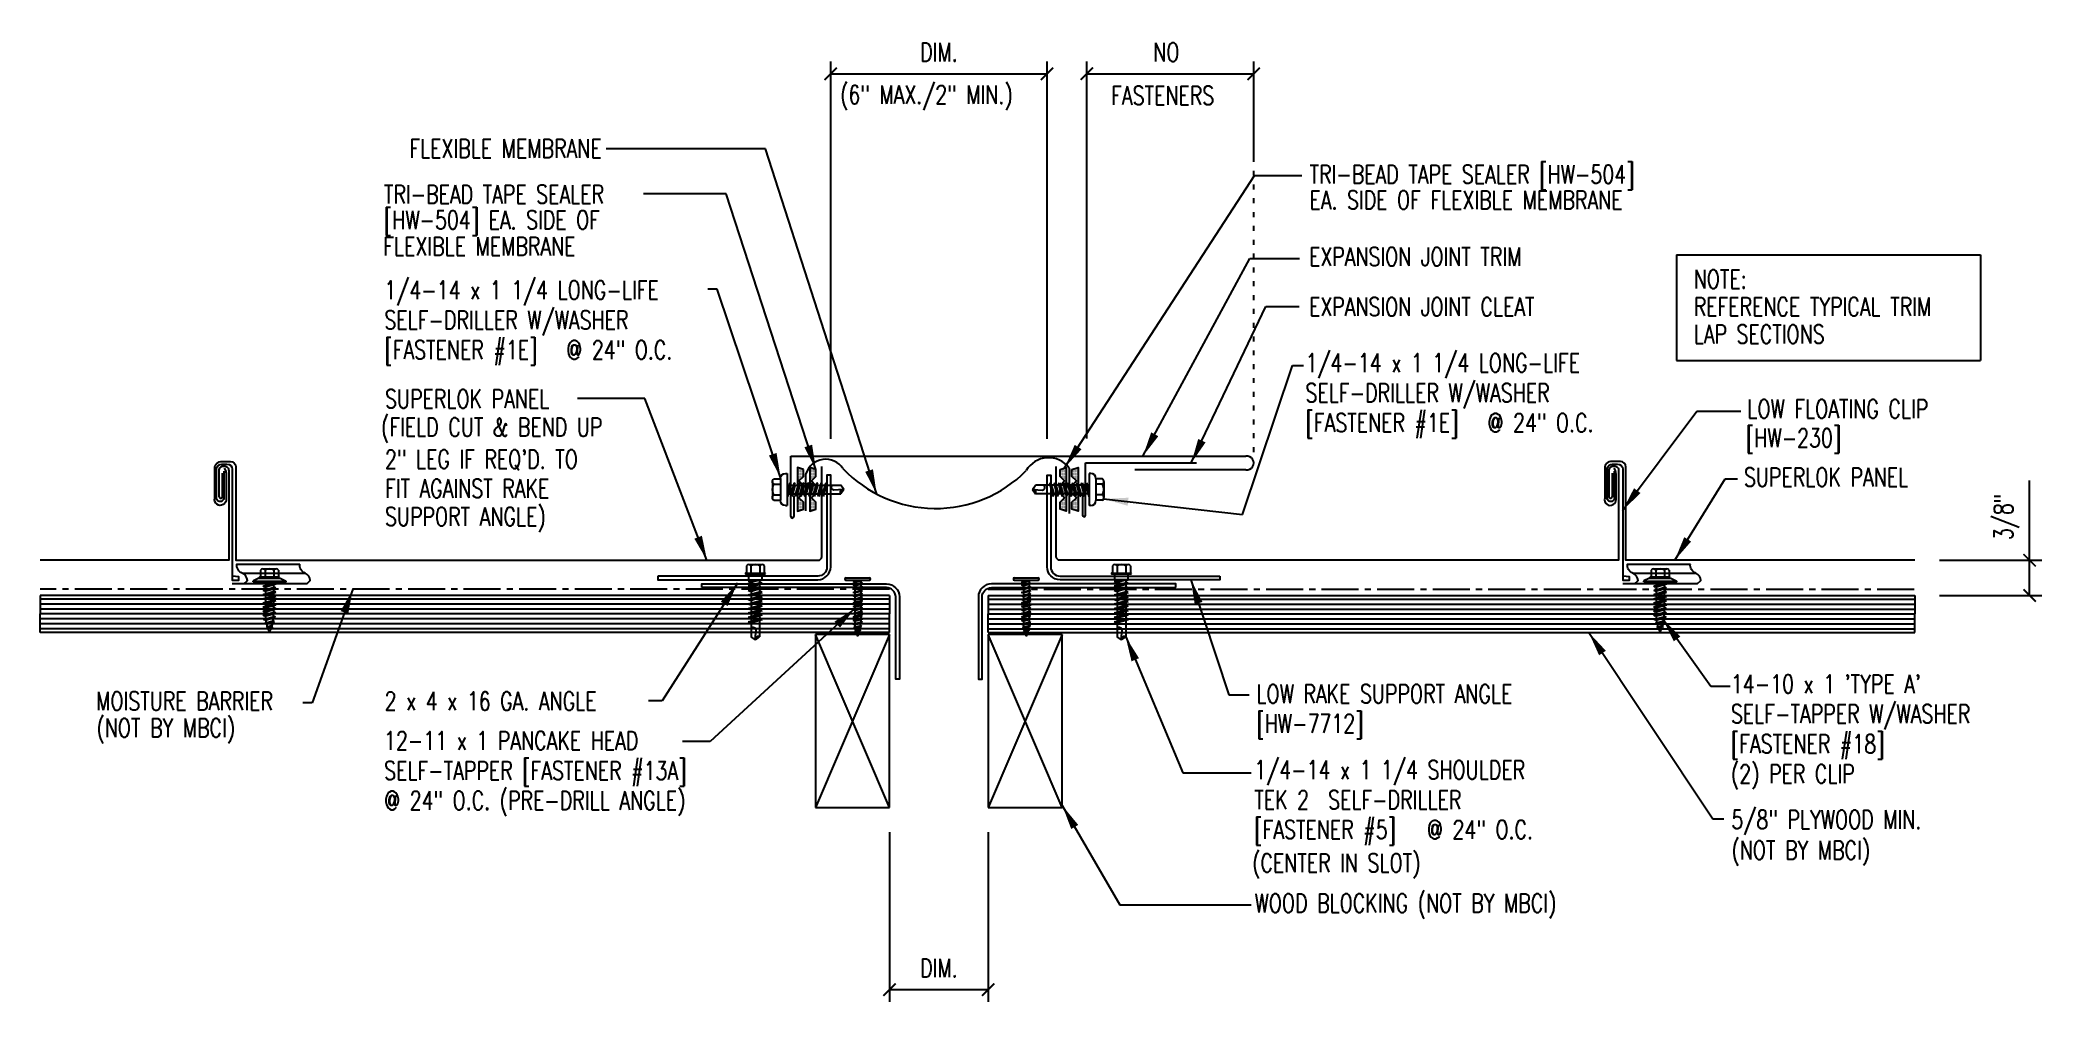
# Model space of a CAD drawing. Header units: inches. Extents: x 2.9 to 43.4, y 16.9 to 36.4.
import ezdxf
from ezdxf.enums import TextEntityAlignment as Align

# ---------------------------------------------------------------- set-up
doc = ezdxf.new("R2010")
doc.units = ezdxf.units.IN
doc.header["$MEASUREMENT"] = 0
doc.linetypes.add('ACAD_ISO07W100', pattern=[3, 0, -3])
doc.linetypes.add('CENTER2', pattern=[1.125, 0.75, -0.125, 0.125, -0.125])
for name, color, linetype in [('BARRIER', 253, 'CENTER2'), ('clip', 5, 'Continuous'), ('DIM', 2, 'Continuous'), ('FASTENER', 9, 'Continuous'), ('MEMBRANE', 7, 'Continuous'), ('PANEL', 11, 'Continuous'), ('STLA', 10, 'Continuous'), ('TAPE', 8, 'Continuous'), ('TEXT', 2, 'Continuous'), ('TRIM', 6, 'Continuous'), ('WOOD', 3, 'Continuous')]:
    doc.layers.add(name, color=color, linetype=linetype)
doc.styles.add('TEXT1', font='ROMANS.shx', dxfattribs={"width": 0.75, "height": 0.375})
doc.dimstyles.new('DETAIL$0', dxfattribs={"dimscale": 4, "dimtxt": 0.375, "dimasz": 0.0625, "dimexe": 0.0625, "dimexo": 0.125, "dimgap": 0.0625, "dimtad": 1, "dimdec": 4, "dimzin": 3, "dimdsep": 46, "dimlunit": 4, "dimtxsty": 'TEXT1', "dimblk": 'ARCHTICK', "dimcen": 0.0625, "dimclrd": 7, "dimclre": 7, "dimclrt": 2, "dimadec": 0, "dimazin": 0, "dimtfac": 0.59375, "dimtdec": 4, "dimtmove": 0, "dimatfit": 3, "dimfxl": 0, "dimfrac": 2, "dimtolj": 1, "dimtzin": 3, "dimarcsym": 0})
doc.dimstyles.new('DETAIL$7', dxfattribs={"dimscale": 4, "dimtxt": 0.375, "dimasz": 0.125, "dimexe": 0.0625, "dimexo": 0.125, "dimgap": 0.0625, "dimtad": 1, "dimdec": 4, "dimzin": 3, "dimdsep": 46, "dimlunit": 4, "dimtxsty": 'TEXT1', "dimblk": 'ARCHTICK', "dimcen": 0.0625, "dimclrd": 7, "dimclre": 7, "dimclrt": 2, "dimadec": 0, "dimazin": 0, "dimtfac": 0.59375, "dimtdec": 4, "dimtmove": 2, "dimatfit": 3, "dimfxl": 0, "dimfrac": 2, "dimtolj": 1, "dimtzin": 3, "dimarcsym": 0})

msp = doc.modelspace()

# ---------------------------------------------------------------- texts
at = {"color": 2, "insert": (42.72252, 26.74803), "char_height": 0.375, "attachment_point": 5, "rotation": 90, "style": 'TEXT1'}
msp.add_mtext('\\A1;3/8"', dxfattribs=at)
at = {"layer": 'DIM', "color": 2, "insert": (25.7057, 36.16169), "char_height": 0.375, "attachment_point": 5, "style": 'TEXT1'}
msp.add_mtext('\\A1;NO', dxfattribs=at)
at = {"layer": 'TEXT', "style": 'TEXT1', "width": 0.75}
for s, p in [('(6" MAX./2" MIN.)', (19.09764, 35.11405)), ('FASTENERS', (24.58801, 35.09688)), ('TRI-BEAD TAPE SEALER [HW-504]', (28.60382, 33.50056)), ('TRI-BEAD TAPE SEALER', (9.8591, 33.09596)), ('EA. SIDE OF FLEXIBLE MEMBRANE', (28.60382, 32.9807)), ('[HW-504] EA. SIDE OF', (9.8591, 32.5761)), ('FLEXIBLE MEMBRANE', (9.84705, 32.04161)), ('EXPANSION JOINT TRIM', (28.59355, 31.83165)), ('EXPANSION JOINT CLEAT', (28.59355, 30.81785)), ('SUPERLOK PANEL', (9.88399, 28.95116)), ('(FIELD CUT & BEND UP', (9.80137, 28.38001)), ('LOW FLOATING CLIP', (37.46963, 28.748)), ('[HW-230]', (37.44243, 28.16052)), ('2" LEG IF REQ\'D. TO ', (9.8823, 27.72858)), ('SUPERLOK PANEL', (37.40124, 27.3664)), ('FIT AGAINST RAKE', (9.8823, 27.13737)), ('SUPPORT ANGLE)', (9.8823, 26.56654)), ("14-10 x 1 'TYPE A'", (37.13831, 23.17664)), ('MOISTURE BARRIER', (4.03258, 22.83083)), ('2 x 4 x 16 GA. ANGLE', (9.87593, 22.82983)), ('LOW RAKE SUPPORT ANGLE', (27.52845, 22.97608)), ('(NOT BY MBCI)', (4.03879, 22.28581)), ('[HW-7712]', (27.52845, 22.37608)), ('SELF-TAPPER W/WASHER', (37.13831, 22.5695)), ('[FASTENER #18]', (37.13831, 21.96235)), ('(2) PER CLIP', (37.13831, 21.35521)), ('5/8" PLYWOOD MIN.', (37.14857, 20.4303)), ('(CENTER IN SLOT)', (27.44158, 19.55083)), ('(NOT BY MBCI)', (37.14857, 19.80909)), ('WOOD BLOCKING (NOT BY MBCI)', (27.49159, 18.73653))]:
    msp.add_text(s, height=0.375, dxfattribs=at).set_placement(p)
msp.add_text('FLEXIBLE MEMBRANE', height=0.375, dxfattribs=at).set_placement((14.26933, 34.02333), align=Align.RIGHT)

# ---------------------------------------------------------------- blocks, each defined once
blk = doc.blocks.new('_ArchTick')
at = {"color": 0, "linetype": 'ByBlock', "const_width": 0.15}
blk.add_lwpolyline([(-0.5, -0.5), (0.5, 0.5)], dxfattribs=at)
blk = doc.blocks.new('*D9')
at = {"layer": 'DEFPOINTS', "color": 0}
for p in [(20.099, 20.862), (22.099, 20.862), (22.099, 17.172)]:
    blk.add_point(p, dxfattribs=at)
at = {"layer": 'DIM', "color": 7, "lineweight": -2}
for p, q in [((20.099, 20.362), (20.099, 16.922)), ((22.099, 20.362), (22.099, 16.922)), ((20.099, 17.172), (22.099, 17.172))]:
    blk.add_line(p, q, dxfattribs=at)
at = {"layer": 'DIM', "color": 7, "lineweight": -2, "xscale": 0.25, "yscale": 0.25, "zscale": 0.25, "rotation": 180}
blk.add_blockref('_ArchTick', (20.099, 17.172), dxfattribs=at)
at = {"layer": 'DIM', "color": 7, "lineweight": -2, "xscale": 0.25, "yscale": 0.25, "zscale": 0.25}
blk.add_blockref('_ArchTick', (22.099, 17.172), dxfattribs=at)
at = {"layer": 'DIM', "color": 2, "insert": (21.099, 17.609), "char_height": 0.375, "attachment_point": 5, "style": 'TEXT1'}
blk.add_mtext('\\A1;DIM.', dxfattribs=at)
blk = doc.blocks.new('*X2')
at = {"color": 0}
for p, q in [((-0.434, 0.135), (-0.434, 0.135)), ((-0.434, 0.123), (-0.434, 0.123)), ((-0.422, 0.141), (-0.422, 0.141)), ((-0.422, 0.129), (-0.422, 0.129)), ((-0.422, 0.117), (-0.422, 0.117)), ((-0.422, 0.105), (-0.422, 0.105)), ((-0.422, 0.094), (-0.422, 0.094)), ((-0.422, 0.082), (-0.422, 0.082)), ((-0.41, 0.135), (-0.41, 0.135)), ((-0.41, 0.123), (-0.41, 0.123)), ((-0.41, 0.111), (-0.41, 0.111)), ((-0.41, 0.1), (-0.41, 0.1)), ((-0.41, 0.088), (-0.41, 0.088)), ((-0.41, 0.076), (-0.41, 0.076)), ((-0.41, 0.064), (-0.41, 0.064)), ((-0.41, 0.053), (-0.41, 0.053)), ((-0.41, 0.041), (-0.41, 0.041)), ((-0.398, 0.141), (-0.398, 0.141)), ((-0.398, 0.129), (-0.398, 0.129)), ((-0.398, 0.117), (-0.398, 0.117)), ((-0.398, 0.105), (-0.398, 0.105)), ((-0.398, 0.094), (-0.398, 0.094)), ((-0.398, 0.082), (-0.398, 0.082)), ((-0.398, 0.07), (-0.398, 0.07)), ((-0.398, 0.059), (-0.398, 0.059)), ((-0.398, 0.047), (-0.398, 0.047)), ((-0.398, 0.035), (-0.398, 0.035)), ((-0.398, 0.023), (-0.398, 0.023)), ((-0.387, 0.135), (-0.387, 0.135)), ((-0.387, 0.123), (-0.387, 0.123)), ((-0.387, 0.111), (-0.387, 0.111)), ((-0.387, 0.1), (-0.387, 0.1)), ((-0.387, 0.088), (-0.387, 0.088)), ((-0.387, 0.076), (-0.387, 0.076)), ((-0.387, 0.064), (-0.387, 0.064)), ((-0.387, 0.053), (-0.387, 0.053)), ((-0.387, 0.041), (-0.387, 0.041)), ((-0.387, 0.029), (-0.387, 0.029)), ((-0.375, 0.141), (-0.375, 0.141)), ((-0.375, 0.129), (-0.375, 0.129)), ((-0.375, 0.117), (-0.375, 0.117)), ((-0.375, 0.105), (-0.375, 0.105)), ((-0.375, 0.094), (-0.375, 0.094)), ((-0.375, 0.082), (-0.375, 0.082)), ((-0.375, 0.07), (-0.375, 0.07)), ((-0.375, 0.059), (-0.375, 0.059)), ((-0.375, 0.047), (-0.375, 0.047)), ((-0.375, 0.035), (-0.375, 0.035)), ((-0.375, 0.023), (-0.375, 0.023)), ((-0.363, 0.135), (-0.363, 0.135)), ((-0.363, 0.123), (-0.363, 0.123)), ((-0.363, 0.111), (-0.363, 0.111)), ((-0.363, 0.1), (-0.363, 0.1)), ((-0.363, 0.088), (-0.363, 0.088)), ((-0.363, 0.076), (-0.363, 0.076)), ((-0.363, 0.064), (-0.363, 0.064)), ((-0.363, 0.053), (-0.363, 0.053)), ((-0.363, 0.041), (-0.363, 0.041)), ((-0.363, 0.029), (-0.363, 0.029)), ((-0.352, 0.141), (-0.352, 0.141)), ((-0.352, 0.129), (-0.352, 0.129)), ((-0.352, 0.117), (-0.352, 0.117)), ((-0.352, 0.105), (-0.352, 0.105)), ((-0.352, 0.094), (-0.352, 0.094)), ((-0.352, 0.082), (-0.352, 0.082)), ((-0.352, 0.07), (-0.352, 0.07)), ((-0.352, 0.059), (-0.352, 0.059)), ((-0.352, 0.047), (-0.352, 0.047)), ((-0.352, 0.035), (-0.352, 0.035)), ((-0.352, 0.023), (-0.352, 0.023)), ((-0.34, 0.135), (-0.34, 0.135)), ((-0.34, 0.123), (-0.34, 0.123)), ((-0.34, 0.111), (-0.34, 0.111)), ((-0.34, 0.1), (-0.34, 0.1)), ((-0.34, 0.088), (-0.34, 0.088)), ((-0.34, 0.076), (-0.34, 0.076)), ((-0.34, 0.064), (-0.34, 0.064)), ((-0.34, 0.053), (-0.34, 0.053)), ((-0.34, 0.041), (-0.34, 0.041)), ((-0.34, 0.029), (-0.34, 0.029)), ((-0.328, 0.141), (-0.328, 0.141)), ((-0.328, 0.129), (-0.328, 0.129)), ((-0.328, 0.117), (-0.328, 0.117)), ((-0.328, 0.105), (-0.328, 0.105)), ((-0.328, 0.094), (-0.328, 0.094)), ((-0.328, 0.082), (-0.328, 0.082)), ((-0.328, 0.07), (-0.328, 0.07)), ((-0.328, 0.059), (-0.328, 0.059)), ((-0.328, 0.047), (-0.328, 0.047)), ((-0.328, 0.035), (-0.328, 0.035)), ((-0.328, 0.023), (-0.328, 0.023)), ((-0.316, 0.135), (-0.316, 0.135)), ((-0.316, 0.123), (-0.316, 0.123)), ((-0.316, 0.111), (-0.316, 0.111)), ((-0.316, 0.1), (-0.316, 0.1)), ((-0.316, 0.088), (-0.316, 0.088)), ((-0.316, 0.076), (-0.316, 0.076)), ((-0.316, 0.064), (-0.316, 0.064)), ((-0.316, 0.053), (-0.316, 0.053)), ((-0.316, 0.041), (-0.316, 0.041)), ((-0.316, 0.029), (-0.316, 0.029)), ((-0.305, 0.141), (-0.305, 0.141)), ((-0.305, 0.129), (-0.305, 0.129)), ((-0.305, 0.117), (-0.305, 0.117)), ((-0.305, 0.105), (-0.305, 0.105)), ((-0.305, 0.094), (-0.305, 0.094)), ((-0.305, 0.082), (-0.305, 0.082)), ((-0.305, 0.07), (-0.305, 0.07)), ((-0.305, 0.059), (-0.305, 0.059)), ((-0.305, 0.047), (-0.305, 0.047)), ((-0.305, 0.035), (-0.305, 0.035)), ((-0.305, 0.023), (-0.305, 0.023)), ((-0.293, 0.135), (-0.293, 0.135)), ((-0.293, 0.123), (-0.293, 0.123)), ((-0.293, 0.111), (-0.293, 0.111)), ((-0.293, 0.1), (-0.293, 0.1)), ((-0.293, 0.088), (-0.293, 0.088)), ((-0.293, 0.076), (-0.293, 0.076)), ((-0.293, 0.064), (-0.293, 0.064)), ((-0.293, 0.053), (-0.293, 0.053)), ((-0.293, 0.041), (-0.293, 0.041)), ((-0.293, 0.029), (-0.293, 0.029)), ((-0.281, 0.141), (-0.281, 0.141)), ((-0.281, 0.129), (-0.281, 0.129)), ((-0.281, 0.117), (-0.281, 0.117)), ((-0.281, 0.105), (-0.281, 0.105)), ((-0.281, 0.094), (-0.281, 0.094)), ((-0.281, 0.082), (-0.281, 0.082)), ((-0.281, 0.07), (-0.281, 0.07)), ((-0.281, 0.059), (-0.281, 0.059)), ((-0.281, 0.047), (-0.281, 0.047)), ((-0.281, 0.035), (-0.281, 0.035)), ((-0.281, 0.023), (-0.281, 0.023)), ((-0.27, 0.135), (-0.27, 0.135)), ((-0.27, 0.123), (-0.27, 0.123)), ((-0.27, 0.111), (-0.27, 0.111)), ((-0.27, 0.1), (-0.27, 0.1)), ((-0.27, 0.088), (-0.27, 0.088)), ((-0.27, 0.076), (-0.27, 0.076)), ((-0.27, 0.064), (-0.27, 0.064)), ((-0.27, 0.053), (-0.27, 0.053)), ((-0.27, 0.041), (-0.27, 0.041)), ((-0.27, 0.029), (-0.27, 0.029)), ((-0.258, 0.141), (-0.258, 0.141)), ((-0.258, 0.129), (-0.258, 0.129)), ((-0.258, 0.117), (-0.258, 0.117)), ((-0.258, 0.105), (-0.258, 0.105)), ((-0.258, 0.094), (-0.258, 0.094)), ((-0.258, 0.082), (-0.258, 0.082)), ((-0.258, 0.07), (-0.258, 0.07)), ((-0.258, 0.059), (-0.258, 0.059)), ((-0.258, 0.047), (-0.258, 0.047)), ((-0.258, 0.035), (-0.258, 0.035)), ((-0.258, 0.023), (-0.258, 0.023)), ((-0.246, 0.135), (-0.246, 0.135)), ((-0.246, 0.123), (-0.246, 0.123)), ((-0.246, 0.111), (-0.246, 0.111)), ((-0.246, 0.1), (-0.246, 0.1)), ((-0.246, 0.088), (-0.246, 0.088)), ((-0.246, 0.076), (-0.246, 0.076)), ((-0.246, 0.064), (-0.246, 0.064)), ((-0.246, 0.053), (-0.246, 0.053)), ((-0.246, 0.041), (-0.246, 0.041)), ((-0.234, 0.141), (-0.234, 0.141)), ((-0.234, 0.129), (-0.234, 0.129)), ((-0.234, 0.117), (-0.234, 0.117)), ((-0.234, 0.105), (-0.234, 0.105)), ((-0.234, 0.094), (-0.234, 0.094)), ((-0.234, 0.082), (-0.234, 0.082)), ((-0.234, 0.07), (-0.234, 0.07)), ((-0.234, 0.059), (-0.234, 0.059)), ((-0.234, 0.047), (-0.234, 0.047)), ((-0.223, 0.135), (-0.223, 0.135)), ((-0.223, 0.123), (-0.223, 0.123)), ((-0.223, 0.111), (-0.223, 0.111)), ((-0.223, 0.1), (-0.223, 0.1)), ((-0.223, 0.088), (-0.223, 0.088)), ((-0.223, 0.076), (-0.223, 0.076)), ((-0.223, 0.064), (-0.223, 0.064)), ((-0.211, 0.141), (-0.211, 0.141)), ((-0.211, 0.129), (-0.211, 0.129)), ((-0.211, 0.117), (-0.211, 0.117)), ((-0.211, 0.105), (-0.211, 0.105)), ((-0.211, 0.094), (-0.211, 0.094)), ((-0.211, 0.082), (-0.211, 0.082)), ((-0.211, 0.07), (-0.211, 0.07)), ((-0.199, 0.135), (-0.199, 0.135)), ((-0.199, 0.123), (-0.199, 0.123)), ((-0.199, 0.111), (-0.199, 0.111)), ((-0.199, 0.1), (-0.199, 0.1)), ((-0.199, 0.088), (-0.199, 0.088)), ((-0.188, 0.141), (-0.188, 0.141)), ((-0.188, 0.129), (-0.188, 0.129)), ((-0.188, 0.117), (-0.188, 0.117)), ((-0.188, 0.105), (-0.188, 0.105)), ((-0.188, 0.094), (-0.188, 0.094)), ((-0.176, 0.135), (-0.176, 0.135)), ((-0.176, 0.123), (-0.176, 0.123)), ((-0.176, 0.111), (-0.176, 0.111)), ((-0.164, 0.141), (-0.164, 0.141)), ((-0.164, 0.129), (-0.164, 0.129)), ((-0.164, 0.117), (-0.164, 0.117)), ((-0.164, 0.105), (-0.164, 0.105)), ((-0.152, 0.135), (-0.152, 0.135)), ((-0.152, 0.123), (-0.152, 0.123)), ((-0.152, 0.111), (-0.152, 0.111)), ((-0.152, 0.1), (-0.152, 0.1)), ((-0.141, 0.141), (-0.141, 0.141)), ((-0.141, 0.129), (-0.141, 0.129)), ((-0.141, 0.117), (-0.141, 0.117)), ((-0.141, 0.105), (-0.141, 0.105)), ((-0.141, 0.094), (-0.141, 0.094)), ((-0.141, 0.082), (-0.141, 0.082)), ((-0.129, 0.135), (-0.129, 0.135)), ((-0.129, 0.123), (-0.129, 0.123)), ((-0.129, 0.111), (-0.129, 0.111)), ((-0.129, 0.1), (-0.129, 0.1)), ((-0.129, 0.088), (-0.129, 0.088)), ((-0.129, 0.076), (-0.129, 0.076)), ((-0.117, 0.141), (-0.117, 0.141)), ((-0.117, 0.129), (-0.117, 0.129)), ((-0.117, 0.117), (-0.117, 0.117)), ((-0.117, 0.105), (-0.117, 0.105)), ((-0.117, 0.094), (-0.117, 0.094)), ((-0.117, 0.082), (-0.117, 0.082)), ((-0.117, 0.07), (-0.117, 0.07)), ((-0.117, 0.059), (-0.117, 0.059)), ((-0.105, 0.135), (-0.105, 0.135)), ((-0.105, 0.123), (-0.105, 0.123)), ((-0.105, 0.111), (-0.105, 0.111)), ((-0.105, 0.1), (-0.105, 0.1)), ((-0.105, 0.088), (-0.105, 0.088)), ((-0.105, 0.076), (-0.105, 0.076)), ((-0.105, 0.064), (-0.105, 0.064)), ((-0.105, 0.053), (-0.105, 0.053)), ((-0.094, 0.141), (-0.094, 0.141)), ((-0.094, 0.129), (-0.094, 0.129)), ((-0.094, 0.117), (-0.094, 0.117)), ((-0.094, 0.105), (-0.094, 0.105)), ((-0.094, 0.094), (-0.094, 0.094)), ((-0.094, 0.082), (-0.094, 0.082)), ((-0.094, 0.07), (-0.094, 0.07)), ((-0.094, 0.059), (-0.094, 0.059)), ((-0.094, 0.047), (-0.094, 0.047)), ((-0.094, 0.035), (-0.094, 0.035)), ((-0.082, 0.135), (-0.082, 0.135)), ((-0.082, 0.123), (-0.082, 0.123)), ((-0.082, 0.111), (-0.082, 0.111)), ((-0.082, 0.1), (-0.082, 0.1)), ((-0.082, 0.088), (-0.082, 0.088)), ((-0.082, 0.076), (-0.082, 0.076)), ((-0.082, 0.064), (-0.082, 0.064)), ((-0.082, 0.053), (-0.082, 0.053)), ((-0.082, 0.041), (-0.082, 0.041)), ((-0.082, 0.029), (-0.082, 0.029)), ((-0.07, 0.141), (-0.07, 0.141)), ((-0.07, 0.129), (-0.07, 0.129)), ((-0.07, 0.117), (-0.07, 0.117)), ((-0.07, 0.105), (-0.07, 0.105)), ((-0.07, 0.094), (-0.07, 0.094)), ((-0.07, 0.082), (-0.07, 0.082)), ((-0.07, 0.07), (-0.07, 0.07)), ((-0.07, 0.059), (-0.07, 0.059)), ((-0.07, 0.047), (-0.07, 0.047)), ((-0.07, 0.035), (-0.07, 0.035)), ((-0.07, 0.023), (-0.07, 0.023)), ((-0.059, 0.135), (-0.059, 0.135)), ((-0.059, 0.123), (-0.059, 0.123)), ((-0.059, 0.111), (-0.059, 0.111)), ((-0.059, 0.1), (-0.059, 0.1)), ((-0.059, 0.088), (-0.059, 0.088)), ((-0.059, 0.076), (-0.059, 0.076)), ((-0.059, 0.064), (-0.059, 0.064)), ((-0.059, 0.053), (-0.059, 0.053)), ((-0.059, 0.041), (-0.059, 0.041)), ((-0.059, 0.029), (-0.059, 0.029)), ((-0.047, 0.141), (-0.047, 0.141)), ((-0.047, 0.129), (-0.047, 0.129)), ((-0.047, 0.117), (-0.047, 0.117)), ((-0.047, 0.105), (-0.047, 0.105)), ((-0.047, 0.094), (-0.047, 0.094)), ((-0.047, 0.082), (-0.047, 0.082)), ((-0.047, 0.07), (-0.047, 0.07)), ((-0.047, 0.059), (-0.047, 0.059)), ((-0.047, 0.047), (-0.047, 0.047)), ((-0.047, 0.035), (-0.047, 0.035)), ((-0.047, 0.023), (-0.047, 0.023)), ((-0.035, 0.135), (-0.035, 0.135)), ((-0.035, 0.123), (-0.035, 0.123)), ((-0.035, 0.111), (-0.035, 0.111)), ((-0.035, 0.1), (-0.035, 0.1)), ((-0.035, 0.088), (-0.035, 0.088)), ((-0.035, 0.076), (-0.035, 0.076)), ((-0.035, 0.064), (-0.035, 0.064)), ((-0.035, 0.053), (-0.035, 0.053)), ((-0.035, 0.041), (-0.035, 0.041)), ((-0.035, 0.029), (-0.035, 0.029)), ((-0.023, 0.141), (-0.023, 0.141)), ((-0.023, 0.129), (-0.023, 0.129)), ((-0.023, 0.117), (-0.023, 0.117)), ((-0.023, 0.105), (-0.023, 0.105)), ((-0.023, 0.094), (-0.023, 0.094)), ((-0.023, 0.082), (-0.023, 0.082)), ((-0.023, 0.07), (-0.023, 0.07)), ((-0.023, 0.059), (-0.023, 0.059)), ((-0.023, 0.047), (-0.023, 0.047)), ((-0.023, 0.035), (-0.023, 0.035)), ((-0.023, 0.023), (-0.023, 0.023)), ((-0.012, 0.135), (-0.012, 0.135)), ((-0.012, 0.123), (-0.012, 0.123)), ((-0.012, 0.111), (-0.012, 0.111)), ((-0.012, 0.1), (-0.012, 0.1)), ((-0.012, 0.088), (-0.012, 0.088)), ((-0.012, 0.076), (-0.012, 0.076)), ((-0.012, 0.064), (-0.012, 0.064)), ((-0.012, 0.053), (-0.012, 0.053)), ((-0.012, 0.041), (-0.012, 0.041)), ((-0.012, 0.029), (-0.012, 0.029)), ((0, 0.141), (0, 0.141)), ((0, 0.129), (0, 0.129)), ((0, 0.117), (0, 0.117)), ((0, 0.105), (0, 0.105)), ((0, 0.094), (0, 0.094)), ((0, 0.082), (0, 0.082)), ((0, 0.07), (0, 0.07)), ((0, 0.059), (0, 0.059)), ((0, 0.047), (0, 0.047)), ((0, 0.035), (0, 0.035)), ((0, 0.023), (0, 0.023)), ((0.012, 0.135), (0.012, 0.135)), ((0.012, 0.123), (0.012, 0.123)), ((0.012, 0.111), (0.012, 0.111)), ((0.012, 0.1), (0.012, 0.1)), ((0.012, 0.088), (0.012, 0.088)), ((0.012, 0.076), (0.012, 0.076)), ((0.012, 0.064), (0.012, 0.064)), ((0.012, 0.053), (0.012, 0.053)), ((0.012, 0.041), (0.012, 0.041)), ((0.012, 0.029), (0.012, 0.029)), ((0.023, 0.141), (0.023, 0.141)), ((0.023, 0.129), (0.023, 0.129)), ((0.023, 0.117), (0.023, 0.117)), ((0.023, 0.105), (0.023, 0.105)), ((0.023, 0.094), (0.023, 0.094)), ((0.023, 0.082), (0.023, 0.082)), ((0.023, 0.07), (0.023, 0.07)), ((0.023, 0.059), (0.023, 0.059)), ((0.023, 0.047), (0.023, 0.047)), ((0.023, 0.035), (0.023, 0.035)), ((0.023, 0.023), (0.023, 0.023)), ((0.035, 0.135), (0.035, 0.135)), ((0.035, 0.123), (0.035, 0.123)), ((0.035, 0.111), (0.035, 0.111)), ((0.035, 0.1), (0.035, 0.1)), ((0.035, 0.088), (0.035, 0.088)), ((0.035, 0.076), (0.035, 0.076)), ((0.035, 0.064), (0.035, 0.064)), ((0.035, 0.053), (0.035, 0.053)), ((0.035, 0.041), (0.035, 0.041)), ((0.035, 0.029), (0.035, 0.029)), ((0.047, 0.141), (0.047, 0.141)), ((0.047, 0.129), (0.047, 0.129)), ((0.047, 0.117), (0.047, 0.117)), ((0.047, 0.105), (0.047, 0.105)), ((0.047, 0.094), (0.047, 0.094)), ((0.047, 0.082), (0.047, 0.082)), ((0.047, 0.07), (0.047, 0.07)), ((0.047, 0.059), (0.047, 0.059)), ((0.047, 0.047), (0.047, 0.047)), ((0.047, 0.035), (0.047, 0.035)), ((0.047, 0.023), (0.047, 0.023)), ((0.059, 0.135), (0.059, 0.135)), ((0.059, 0.123), (0.059, 0.123)), ((0.059, 0.111), (0.059, 0.111)), ((0.059, 0.1), (0.059, 0.1)), ((0.059, 0.088), (0.059, 0.088)), ((0.059, 0.076), (0.059, 0.076)), ((0.059, 0.064), (0.059, 0.064)), ((0.059, 0.053), (0.059, 0.053)), ((0.059, 0.041), (0.059, 0.041)), ((0.059, 0.029), (0.059, 0.029)), ((0.07, 0.141), (0.07, 0.141)), ((0.07, 0.129), (0.07, 0.129)), ((0.07, 0.117), (0.07, 0.117)), ((0.07, 0.105), (0.07, 0.105)), ((0.07, 0.094), (0.07, 0.094)), ((0.07, 0.082), (0.07, 0.082)), ((0.07, 0.07), (0.07, 0.07)), ((0.07, 0.059), (0.07, 0.059)), ((0.07, 0.047), (0.07, 0.047)), ((0.07, 0.035), (0.07, 0.035)), ((0.07, 0.023), (0.07, 0.023)), ((0.082, 0.135), (0.082, 0.135)), ((0.082, 0.123), (0.082, 0.123)), ((0.082, 0.111), (0.082, 0.111)), ((0.082, 0.1), (0.082, 0.1)), ((0.082, 0.088), (0.082, 0.088)), ((0.082, 0.076), (0.082, 0.076)), ((0.082, 0.064), (0.082, 0.064)), ((0.082, 0.053), (0.082, 0.053)), ((0.082, 0.041), (0.082, 0.041)), ((0.082, 0.029), (0.082, 0.029)), ((0.094, 0.141), (0.094, 0.141)), ((0.094, 0.129), (0.094, 0.129)), ((0.094, 0.117), (0.094, 0.117)), ((0.094, 0.105), (0.094, 0.105)), ((0.094, 0.094), (0.094, 0.094)), ((0.094, 0.082), (0.094, 0.082)), ((0.094, 0.07), (0.094, 0.07)), ((0.094, 0.059), (0.094, 0.059)), ((0.094, 0.047), (0.094, 0.047)), ((0.094, 0.035), (0.094, 0.035)), ((0.105, 0.135), (0.105, 0.135)), ((0.105, 0.123), (0.105, 0.123)), ((0.105, 0.111), (0.105, 0.111)), ((0.105, 0.1), (0.105, 0.1)), ((0.105, 0.088), (0.105, 0.088)), ((0.105, 0.076), (0.105, 0.076)), ((0.105, 0.064), (0.105, 0.064)), ((0.105, 0.053), (0.105, 0.053)), ((0.117, 0.141), (0.117, 0.141)), ((0.117, 0.129), (0.117, 0.129)), ((0.117, 0.117), (0.117, 0.117)), ((0.117, 0.105), (0.117, 0.105)), ((0.117, 0.094), (0.117, 0.094)), ((0.117, 0.082), (0.117, 0.082)), ((0.117, 0.07), (0.117, 0.07)), ((0.117, 0.059), (0.117, 0.059)), ((0.129, 0.135), (0.129, 0.135)), ((0.129, 0.123), (0.129, 0.123)), ((0.129, 0.111), (0.129, 0.111)), ((0.129, 0.1), (0.129, 0.1)), ((0.129, 0.088), (0.129, 0.088)), ((0.129, 0.076), (0.129, 0.076)), ((0.141, 0.141), (0.141, 0.141)), ((0.141, 0.129), (0.141, 0.129)), ((0.141, 0.117), (0.141, 0.117)), ((0.141, 0.105), (0.141, 0.105)), ((0.141, 0.094), (0.141, 0.094)), ((0.141, 0.082), (0.141, 0.082)), ((0.152, 0.135), (0.152, 0.135)), ((0.152, 0.123), (0.152, 0.123)), ((0.152, 0.111), (0.152, 0.111)), ((0.152, 0.1), (0.152, 0.1)), ((0.164, 0.141), (0.164, 0.141)), ((0.164, 0.129), (0.164, 0.129)), ((0.164, 0.117), (0.164, 0.117)), ((0.164, 0.105), (0.164, 0.105)), ((0.176, 0.135), (0.176, 0.135)), ((0.176, 0.123), (0.176, 0.123)), ((0.176, 0.111), (0.176, 0.111)), ((0.188, 0.141), (0.188, 0.141)), ((0.188, 0.129), (0.188, 0.129)), ((0.188, 0.117), (0.188, 0.117)), ((0.188, 0.105), (0.188, 0.105)), ((0.188, 0.094), (0.188, 0.094)), ((0.199, 0.135), (0.199, 0.135)), ((0.199, 0.123), (0.199, 0.123)), ((0.199, 0.111), (0.199, 0.111)), ((0.199, 0.1), (0.199, 0.1)), ((0.199, 0.088), (0.199, 0.088)), ((0.211, 0.141), (0.211, 0.141)), ((0.211, 0.129), (0.211, 0.129)), ((0.211, 0.117), (0.211, 0.117)), ((0.211, 0.105), (0.211, 0.105)), ((0.211, 0.094), (0.211, 0.094)), ((0.211, 0.082), (0.211, 0.082)), ((0.211, 0.07), (0.211, 0.07)), ((0.223, 0.135), (0.223, 0.135)), ((0.223, 0.123), (0.223, 0.123)), ((0.223, 0.111), (0.223, 0.111)), ((0.223, 0.1), (0.223, 0.1)), ((0.223, 0.088), (0.223, 0.088)), ((0.223, 0.076), (0.223, 0.076)), ((0.223, 0.064), (0.223, 0.064)), ((0.234, 0.141), (0.234, 0.141)), ((0.234, 0.129), (0.234, 0.129)), ((0.234, 0.117), (0.234, 0.117)), ((0.234, 0.105), (0.234, 0.105)), ((0.234, 0.094), (0.234, 0.094)), ((0.234, 0.082), (0.234, 0.082)), ((0.234, 0.07), (0.234, 0.07)), ((0.234, 0.059), (0.234, 0.059)), ((0.234, 0.047), (0.234, 0.047)), ((0.246, 0.135), (0.246, 0.135)), ((0.246, 0.123), (0.246, 0.123)), ((0.246, 0.111), (0.246, 0.111)), ((0.246, 0.1), (0.246, 0.1)), ((0.246, 0.088), (0.246, 0.088)), ((0.246, 0.076), (0.246, 0.076)), ((0.246, 0.064), (0.246, 0.064)), ((0.246, 0.053), (0.246, 0.053)), ((0.246, 0.041), (0.246, 0.041)), ((0.258, 0.141), (0.258, 0.141)), ((0.258, 0.129), (0.258, 0.129)), ((0.258, 0.117), (0.258, 0.117)), ((0.258, 0.105), (0.258, 0.105)), ((0.258, 0.094), (0.258, 0.094)), ((0.258, 0.082), (0.258, 0.082)), ((0.258, 0.07), (0.258, 0.07)), ((0.258, 0.059), (0.258, 0.059)), ((0.258, 0.047), (0.258, 0.047)), ((0.258, 0.035), (0.258, 0.035)), ((0.258, 0.023), (0.258, 0.023)), ((0.27, 0.135), (0.27, 0.135)), ((0.27, 0.123), (0.27, 0.123)), ((0.27, 0.111), (0.27, 0.111)), ((0.27, 0.1), (0.27, 0.1)), ((0.27, 0.088), (0.27, 0.088)), ((0.27, 0.076), (0.27, 0.076)), ((0.27, 0.064), (0.27, 0.064)), ((0.27, 0.053), (0.27, 0.053)), ((0.27, 0.041), (0.27, 0.041)), ((0.27, 0.029), (0.27, 0.029)), ((0.281, 0.141), (0.281, 0.141)), ((0.281, 0.129), (0.281, 0.129)), ((0.281, 0.117), (0.281, 0.117)), ((0.281, 0.105), (0.281, 0.105)), ((0.281, 0.094), (0.281, 0.094)), ((0.281, 0.082), (0.281, 0.082)), ((0.281, 0.07), (0.281, 0.07)), ((0.281, 0.059), (0.281, 0.059)), ((0.281, 0.047), (0.281, 0.047)), ((0.281, 0.035), (0.281, 0.035)), ((0.281, 0.023), (0.281, 0.023)), ((0.293, 0.135), (0.293, 0.135)), ((0.293, 0.123), (0.293, 0.123)), ((0.293, 0.111), (0.293, 0.111)), ((0.293, 0.1), (0.293, 0.1)), ((0.293, 0.088), (0.293, 0.088)), ((0.293, 0.076), (0.293, 0.076)), ((0.293, 0.064), (0.293, 0.064)), ((0.293, 0.053), (0.293, 0.053)), ((0.293, 0.041), (0.293, 0.041)), ((0.293, 0.029), (0.293, 0.029)), ((0.305, 0.141), (0.305, 0.141)), ((0.305, 0.129), (0.305, 0.129)), ((0.305, 0.117), (0.305, 0.117)), ((0.305, 0.105), (0.305, 0.105)), ((0.305, 0.094), (0.305, 0.094)), ((0.305, 0.082), (0.305, 0.082)), ((0.305, 0.07), (0.305, 0.07)), ((0.305, 0.059), (0.305, 0.059)), ((0.305, 0.047), (0.305, 0.047)), ((0.305, 0.035), (0.305, 0.035)), ((0.305, 0.023), (0.305, 0.023)), ((0.316, 0.135), (0.316, 0.135)), ((0.316, 0.123), (0.316, 0.123)), ((0.316, 0.111), (0.316, 0.111)), ((0.316, 0.1), (0.316, 0.1)), ((0.316, 0.088), (0.316, 0.088)), ((0.316, 0.076), (0.316, 0.076)), ((0.316, 0.064), (0.316, 0.064)), ((0.316, 0.053), (0.316, 0.053)), ((0.316, 0.041), (0.316, 0.041)), ((0.316, 0.029), (0.316, 0.029)), ((0.328, 0.141), (0.328, 0.141)), ((0.328, 0.129), (0.328, 0.129)), ((0.328, 0.117), (0.328, 0.117)), ((0.328, 0.105), (0.328, 0.105)), ((0.328, 0.094), (0.328, 0.094)), ((0.328, 0.082), (0.328, 0.082)), ((0.328, 0.07), (0.328, 0.07)), ((0.328, 0.059), (0.328, 0.059)), ((0.328, 0.047), (0.328, 0.047)), ((0.328, 0.035), (0.328, 0.035)), ((0.328, 0.023), (0.328, 0.023)), ((0.34, 0.135), (0.34, 0.135)), ((0.34, 0.123), (0.34, 0.123)), ((0.34, 0.111), (0.34, 0.111)), ((0.34, 0.1), (0.34, 0.1)), ((0.34, 0.088), (0.34, 0.088)), ((0.34, 0.076), (0.34, 0.076)), ((0.34, 0.064), (0.34, 0.064)), ((0.34, 0.053), (0.34, 0.053)), ((0.34, 0.041), (0.34, 0.041)), ((0.34, 0.029), (0.34, 0.029)), ((0.352, 0.141), (0.352, 0.141)), ((0.352, 0.129), (0.352, 0.129)), ((0.352, 0.117), (0.352, 0.117)), ((0.352, 0.105), (0.352, 0.105)), ((0.352, 0.094), (0.352, 0.094)), ((0.352, 0.082), (0.352, 0.082)), ((0.352, 0.07), (0.352, 0.07)), ((0.352, 0.059), (0.352, 0.059)), ((0.352, 0.047), (0.352, 0.047)), ((0.352, 0.035), (0.352, 0.035)), ((0.352, 0.023), (0.352, 0.023)), ((0.363, 0.135), (0.363, 0.135)), ((0.363, 0.123), (0.363, 0.123)), ((0.363, 0.111), (0.363, 0.111)), ((0.363, 0.1), (0.363, 0.1)), ((0.363, 0.088), (0.363, 0.088)), ((0.363, 0.076), (0.363, 0.076)), ((0.363, 0.064), (0.363, 0.064)), ((0.363, 0.053), (0.363, 0.053)), ((0.363, 0.041), (0.363, 0.041)), ((0.363, 0.029), (0.363, 0.029)), ((0.375, 0.141), (0.375, 0.141)), ((0.375, 0.129), (0.375, 0.129)), ((0.375, 0.117), (0.375, 0.117)), ((0.375, 0.105), (0.375, 0.105)), ((0.375, 0.094), (0.375, 0.094)), ((0.375, 0.082), (0.375, 0.082)), ((0.375, 0.07), (0.375, 0.07)), ((0.375, 0.059), (0.375, 0.059)), ((0.375, 0.047), (0.375, 0.047)), ((0.375, 0.035), (0.375, 0.035)), ((0.375, 0.023), (0.375, 0.023)), ((0.387, 0.135), (0.387, 0.135)), ((0.387, 0.123), (0.387, 0.123)), ((0.387, 0.111), (0.387, 0.111)), ((0.387, 0.1), (0.387, 0.1)), ((0.387, 0.088), (0.387, 0.088)), ((0.387, 0.076), (0.387, 0.076)), ((0.387, 0.064), (0.387, 0.064)), ((0.387, 0.053), (0.387, 0.053)), ((0.387, 0.041), (0.387, 0.041)), ((0.387, 0.029), (0.387, 0.029)), ((0.398, 0.141), (0.398, 0.141)), ((0.398, 0.129), (0.398, 0.129)), ((0.398, 0.117), (0.398, 0.117)), ((0.398, 0.105), (0.398, 0.105)), ((0.398, 0.094), (0.398, 0.094)), ((0.398, 0.082), (0.398, 0.082)), ((0.398, 0.07), (0.398, 0.07)), ((0.398, 0.059), (0.398, 0.059)), ((0.398, 0.047), (0.398, 0.047)), ((0.398, 0.035), (0.398, 0.035)), ((0.398, 0.023), (0.398, 0.023)), ((0.41, 0.135), (0.41, 0.135)), ((0.41, 0.123), (0.41, 0.123)), ((0.41, 0.111), (0.41, 0.111)), ((0.41, 0.1), (0.41, 0.1)), ((0.41, 0.088), (0.41, 0.088)), ((0.41, 0.076), (0.41, 0.076)), ((0.41, 0.064), (0.41, 0.064)), ((0.41, 0.053), (0.41, 0.053)), ((0.41, 0.041), (0.41, 0.041)), ((0.422, 0.141), (0.422, 0.141)), ((0.422, 0.129), (0.422, 0.129)), ((0.422, 0.117), (0.422, 0.117)), ((0.422, 0.105), (0.422, 0.105)), ((0.422, 0.094), (0.422, 0.094)), ((0.422, 0.082), (0.422, 0.082)), ((0.434, 0.135), (0.434, 0.135)), ((0.434, 0.123), (0.434, 0.123))]:
    blk.add_line(p, q, dxfattribs=at)
blk = doc.blocks.new('MB_DBTAP')
at = {"layer": 'TAPE', "color": 9}
blk.add_lwpolyline([(-0.403, 0.018), (-0.442, 0.141), (0.442, 0.141), (0.403, 0.018), (0.26, 0.018), (0.17, 0.109), (0.079, 0.018), (0, 0.018), (-0.079, 0.018), (-0.17, 0.109), (-0.26, 0.018)], close=True, dxfattribs=at)
at = {"layer": 'TAPE', "color": 251}
blk.add_blockref('*X2', (0, 0), dxfattribs=at)
blk = doc.blocks.new('MB_DW3')
at = {"layer": 'FASTENER'}
for p, q in [((-0.324, 0.071), (-0.324, 0.037)), ((-0.324, 0.037), (0.324, 0.037)), ((-0.224, 0.171), (0.215, 0.171)), ((-0.215, 0.305), (-0.215, 0.171)), ((-0.161, 0.337), (0.161, 0.337)), ((-0.139, -0.016), (0.046, 0.037)), ((-0.107, 0.305), (-0.107, 0.171)), ((-0.104, -0.036), (0.139, 0.033)), ((-0.086, 0.037), (0.086, 0.037)), ((-0.086, 0.037), (-0.086, -0.001)), ((0.086, 0.037), (0.133, 0.037)), ((0.086, 0.018), (0.086, -0.042)), ((0.107, 0.305), (0.107, 0.171)), ((0.139, 0.033), (0.133, 0.037)), ((0.215, 0.305), (0.215, 0.171)), ((0.324, 0.071), (0.324, 0.037)), ((-0.104, -0.036), (-0.139, -0.016)), ((-0.139, -0.107), (0.104, -0.038)), ((-0.104, -0.127), (-0.139, -0.107)), ((-0.139, -0.198), (0.104, -0.128)), ((-0.104, -0.218), (-0.139, -0.198)), ((-0.139, -0.289), (0.104, -0.219)), ((-0.104, -0.309), (-0.139, -0.289)), ((-0.139, -0.38), (0.104, -0.31)), ((-0.104, -0.4), (-0.139, -0.38)), ((-0.139, -0.47), (0.104, -0.401)), ((-0.104, -0.127), (0.139, -0.058)), ((-0.104, -0.218), (0.139, -0.149)), ((-0.104, -0.309), (0.139, -0.239)), ((-0.104, -0.4), (0.139, -0.33)), ((-0.086, -0.031), (-0.086, -0.092)), ((-0.086, -0.122), (-0.086, -0.183)), ((-0.086, -0.213), (-0.086, -0.274)), ((-0.086, -0.304), (-0.086, -0.364)), ((-0.086, -0.395), (-0.086, -0.455)), ((0.086, -0.073), (0.086, -0.133)), ((0.086, -0.164), (0.086, -0.224)), ((0.086, -0.255), (0.086, -0.315)), ((0.086, -0.345), (0.086, -0.406)), ((0.139, -0.058), (0.104, -0.038)), ((0.139, -0.149), (0.104, -0.128)), ((0.139, -0.239), (0.104, -0.219)), ((0.139, -0.33), (0.104, -0.31)), ((0.139, -0.421), (0.104, -0.401)), ((-0.104, -0.491), (-0.139, -0.47)), ((-0.139, -0.561), (0.104, -0.492)), ((-0.104, -0.581), (-0.139, -0.561)), ((-0.139, -0.652), (0.104, -0.583)), ((-0.104, -0.672), (-0.139, -0.652)), ((-0.139, -0.743), (0.104, -0.674)), ((-0.104, -0.763), (-0.139, -0.743)), ((-0.104, -0.491), (0.139, -0.421)), ((-0.104, -0.581), (0.139, -0.512)), ((-0.104, -0.672), (0.139, -0.603)), ((-0.104, -0.763), (0.139, -0.694)), ((-0.086, -0.486), (-0.086, -0.546)), ((-0.086, -0.577), (-0.086, -0.637)), ((-0.086, -0.667), (-0.086, -0.728)), ((-0.086, -0.758), (-0.086, -1.05)), ((0.086, -0.436), (0.086, -0.497)), ((0.086, -0.527), (0.086, -0.588)), ((0.086, -0.618), (0.086, -0.679)), ((0.086, -0.709), (0.086, -1.05)), ((0.139, -0.512), (0.104, -0.492)), ((0.139, -0.603), (0.104, -0.583)), ((0.139, -0.694), (0.104, -0.674)), ((0, -1.111), (-0.086, -1.05)), ((-0.002, -1.095), (0.014, -0.909)), ((0, -1.111), (0.086, -1.05))]:
    blk.add_line(p, q, dxfattribs=at)
for centre, radius, start, end in [((-0.224, 0.071), 0.1, 90, 180), ((-0.161, 0.274), 0.0628, 29.8754, 150.1246), ((0, 0.141), 0.196, 56.9974, 123.0026), ((0.161, 0.274), 0.0628, 29.8754, 150.1246), ((0.224, 0.071), 0.1, 0, 90), ((-0.046, -0.921), 0.0615, 11.1445, 130.906), ((0.054, -1.097), 0.0563, 55.4585, 194.8454)]:
    blk.add_arc(centre, radius, start, end, dxfattribs=at)
blk = doc.blocks.new('*D10')
at = {"layer": 'DEFPOINTS', "color": 0}
for p in [(23.29, 35.724), (18.908, 27.829), (23.29, 27.829)]:
    blk.add_point(p, dxfattribs=at)
at = {"layer": 'DIM', "color": 7, "lineweight": -2}
for p, q in [((18.908, 28.329), (18.908, 35.974)), ((18.908, 35.724), (23.29, 35.724)), ((23.29, 28.329), (23.29, 35.974))]:
    blk.add_line(p, q, dxfattribs=at)
at = {"layer": 'DIM', "color": 7, "lineweight": -2, "xscale": 0.25, "yscale": 0.25, "zscale": 0.25, "rotation": 180}
blk.add_blockref('_ArchTick', (18.908, 35.724), dxfattribs=at)
at = {"layer": 'DIM', "color": 7, "lineweight": -2, "xscale": 0.25, "yscale": 0.25, "zscale": 0.25}
blk.add_blockref('_ArchTick', (23.29, 35.724), dxfattribs=at)
at = {"layer": 'DIM', "color": 2, "insert": (21.099, 36.162), "char_height": 0.375, "attachment_point": 5, "style": 'TEXT1'}
blk.add_mtext('\\A1;DIM.', dxfattribs=at)
blk = doc.blocks.new('FD-F1e')
at = {"layer": 'TEXT', "style": 'TEXT1', "width": 0.75}
for s, p in [('1/4-14 x 1 1/4 LONG-LIFE', (0.005, -0.041)), ('SELF-DRILLER W/WASHER', (0.005, -0.193)), ('[FASTENER #1E]', (0.005, -0.344))]:
    blk.add_text(s, height=0.09375, dxfattribs=at).set_placement(p)
blk.add_attdef('(QUANTITY)', (0.926, -0.344), '', height=0.0938, dxfattribs=at)
at = {"layer": 'TEXT', "style": 'TEXT1', "flags": 1}
for tag, p in [('Color', (0.024, -0.534)), ('Calc', (0.024, -0.534)), ('Opt1', (0.024, -0.534)), ('Opt2', (0.024, -0.534)), ('Opt3', (0.024, -0.534)), ('Description', (0.024, -0.534)), ('Multiple', (0.024, -0.534)), ('Part', (0.024, -0.534)), ('Spare1', (0.024, -0.721)), ('Spare2', (0.024, -0.721)), ('Spare3', (0.024, -0.721)), ('Spare4', (0.024, -0.721)), ('Spare5', (0.024, -0.721)), ('Spare6', (0.024, -0.721)), ('Spare7', (0.024, -0.721)), ('Spare8', (0.024, -0.721)), ('Spare9', (0.024, -0.721)), ('Spare10', (0.024, -0.721))]:
    blk.add_attdef(tag, p, '', height=0.0938, dxfattribs=at)
blk = doc.blocks.new('st7')
at = {"layer": 'FASTENER'}
for p, q in [((-0.24, 0.082), (0.24, 0.082)), ((-0.24, 0.037), (0.24, 0.037)), ((-0.093, 0.003), (0.027, 0.037)), ((-0.069, -0.011), (-0.093, 0.003)), ((-0.069, -0.011), (0.095, 0.036)), ((-0.057, 0.037), (-0.057, 0.013)), ((0.059, 0.026), (0.059, -0.025)), ((-0.093, -0.069), (0.071, -0.022)), ((-0.069, -0.082), (-0.093, -0.069)), ((-0.093, -0.14), (0.071, -0.093)), ((-0.069, -0.154), (-0.093, -0.14)), ((-0.093, -0.212), (0.071, -0.165)), ((-0.069, -0.225), (-0.093, -0.212)), ((-0.093, -0.283), (0.071, -0.236)), ((-0.069, -0.296), (-0.093, -0.283)), ((-0.093, -0.354), (0.071, -0.307)), ((-0.069, -0.368), (-0.093, -0.354)), ((-0.093, -0.426), (0.071, -0.379)), ((-0.069, -0.082), (0.095, -0.036)), ((-0.069, -0.154), (0.095, -0.107)), ((-0.069, -0.225), (0.095, -0.178)), ((-0.069, -0.296), (0.095, -0.25)), ((-0.069, -0.368), (0.095, -0.321)), ((-0.069, -0.439), (0.095, -0.392)), ((-0.057, -0.008), (-0.057, -0.059)), ((-0.057, -0.079), (-0.057, -0.13)), ((-0.057, -0.15), (-0.057, -0.201)), ((-0.057, -0.222), (-0.057, -0.273)), ((-0.057, -0.293), (-0.057, -0.344)), ((-0.057, -0.365), (-0.057, -0.415)), ((0.059, -0.046), (0.059, -0.097)), ((0.059, -0.117), (0.059, -0.168)), ((0.059, -0.189), (0.059, -0.239)), ((0.059, -0.26), (0.059, -0.311)), ((0.059, -0.331), (0.059, -0.382)), ((0.059, -0.403), (0.059, -0.454)), ((0.095, -0.036), (0.071, -0.022)), ((0.095, -0.107), (0.071, -0.093)), ((0.095, -0.178), (0.071, -0.165)), ((0.095, -0.25), (0.071, -0.236)), ((0.095, -0.321), (0.071, -0.307)), ((0.095, -0.392), (0.071, -0.379)), ((-0.069, -0.439), (-0.093, -0.426)), ((-0.093, -0.497), (0.071, -0.45)), ((-0.069, -0.511), (-0.093, -0.497)), ((-0.093, -0.568), (0.071, -0.522)), ((-0.069, -0.582), (-0.093, -0.568)), ((-0.093, -0.64), (0.071, -0.593)), ((-0.069, -0.653), (-0.093, -0.64)), ((-0.093, -0.711), (0.071, -0.664)), ((-0.069, -0.725), (-0.093, -0.711)), ((-0.093, -0.782), (0.071, -0.736)), ((-0.069, -0.796), (-0.093, -0.782)), ((-0.093, -0.854), (0.071, -0.807)), ((-0.069, -0.511), (0.095, -0.464)), ((-0.069, -0.582), (0.095, -0.535)), ((-0.069, -0.653), (0.095, -0.606)), ((-0.069, -0.725), (0.095, -0.678)), ((-0.069, -0.796), (0.095, -0.749)), ((-0.057, -0.436), (-0.057, -0.487)), ((-0.057, -0.507), (-0.057, -0.558)), ((-0.057, -0.579), (-0.057, -0.629)), ((-0.057, -0.65), (-0.057, -0.701)), ((-0.057, -0.721), (-0.057, -0.772)), ((-0.057, -0.793), (-0.057, -0.844)), ((0.059, -0.474), (0.059, -0.525)), ((0.059, -0.545), (0.059, -0.596)), ((0.059, -0.617), (0.059, -0.668)), ((0.059, -0.688), (0.059, -0.739)), ((0.059, -0.759), (0.059, -0.81)), ((0.095, -0.464), (0.071, -0.45)), ((0.095, -0.535), (0.071, -0.522)), ((0.095, -0.606), (0.071, -0.593)), ((0.095, -0.678), (0.071, -0.664)), ((0.095, -0.749), (0.071, -0.736)), ((0.095, -0.821), (0.071, -0.807)), ((-0.069, -0.867), (-0.093, -0.854)), ((-0.078, -0.921), (0.061, -0.881)), ((-0.054, -0.934), (-0.078, -0.921)), ((-0.069, -0.867), (0.095, -0.821)), ((-0.058, -0.986), (0.041, -0.958)), ((-0.034, -1), (-0.058, -0.986)), ((-0.054, -0.934), (0.085, -0.895)), ((-0.034, -1), (0.065, -0.972)), ((-0.03, -1.05), (0.006, -1.04)), ((-0.006, -1.063), (-0.03, -1.05)), ((-0.006, -1.063), (0.03, -1.053)), ((0.03, -1.053), (0.006, -1.04)), ((0.065, -0.972), (0.041, -0.958)), ((0.059, -0.831), (0.059, -0.861)), ((0.085, -0.895), (0.061, -0.881))]:
    blk.add_line(p, q, dxfattribs=at)
for centre, radius, start, end in [((-0.238, 0.06), 0.0227, 94.6639, 265.3361), ((0.238, 0.06), 0.0227, 274.6639, 85.3361), ((0.502, -0.853), 0.56, 181.0834, 186.2136), ((0.502, -0.853), 0.56, 188.2489, 193.282), ((0.502, -0.853), 0.56, 194.889, 200.3099), ((0.502, -0.853), 0.56, 201.1572, 206.3807), ((-0.501, -0.853), 0.56, 333.6193, 338.828), ((-0.501, -0.853), 0.56, 339.4684, 347.2016), ((-0.501, -0.853), 0.56, 348.7524, 354.9475), ((-0.501, -0.853), 0.56, 357.0874, 0.7958)]:
    blk.add_arc(centre, radius, start, end, dxfattribs=at)
blk = doc.blocks.new('A$C30686E82')
for p, q in [((-2.715, 0.761), (3.437, 0.761)), ((-2.715, 0.761), (-2.715, -1.379)), ((3.437, 0.761), (3.437, -1.379)), ((-2.715, -1.379), (3.437, -1.379))]:
    blk.add_line(p, q)
at = {"layer": 'TEXT', "style": 'TEXT1', "width": 0.75}
for s, p in [('NOTE:', (-2.368, 0.081)), ('REFERENCE TYPICAL TRIM', (-2.368, -0.477)), ('LAP SECTIONS', (-2.368, -1.035))]:
    blk.add_text(s, height=0.375, dxfattribs=at).set_placement(p)
blk = doc.blocks.new('st10')
at = {"layer": 'FASTENER'}
for p, q in [((-0.217, 0.114), (-0.326, 0.059)), ((-0.326, 0.059), (-0.326, 0.049)), ((-0.326, 0.049), (0.326, 0.049)), ((-0.217, 0.114), (0.217, 0.114)), ((-0.193, 0.137), (0.193, 0.137)), ((-0.193, 0.119), (0.193, 0.119)), ((-0.181, 0.276), (-0.181, 0.137)), ((-0.181, 0.137), (0.181, 0.137)), ((-0.135, 0.302), (0.135, 0.302)), ((-0.129, 0.035), (-0.124, 0.037)), ((-0.096, 0.017), (-0.129, 0.035)), ((-0.129, -0.049), (0.096, 0.015)), ((-0.124, 0.037), (-0.08, 0.037)), ((-0.096, 0.017), (-0.025, 0.037)), ((-0.089, 0.276), (-0.089, 0.137)), ((-0.08, 0.037), (0.08, 0.037)), ((-0.08, 0.021), (-0.08, -0.035)), ((0.08, 0.037), (0.08, 0.011)), ((0.089, 0.276), (0.089, 0.137)), ((0.129, -0.003), (0.096, 0.015)), ((0.181, 0.276), (0.181, 0.137)), ((0.217, 0.114), (0.326, 0.059)), ((0.326, 0.059), (0.326, 0.049)), ((-0.096, -0.068), (-0.129, -0.049)), ((-0.129, -0.134), (0.096, -0.069)), ((-0.096, -0.152), (-0.129, -0.134)), ((-0.129, -0.218), (0.096, -0.154)), ((-0.096, -0.237), (-0.129, -0.218)), ((-0.129, -0.303), (0.096, -0.238)), ((-0.096, -0.321), (-0.129, -0.303)), ((-0.129, -0.387), (0.096, -0.323)), ((-0.096, -0.406), (-0.129, -0.387)), ((-0.096, -0.068), (0.129, -0.004)), ((-0.096, -0.152), (0.129, -0.088)), ((-0.096, -0.237), (0.129, -0.172)), ((-0.096, -0.321), (0.129, -0.257)), ((-0.096, -0.406), (0.129, -0.341)), ((-0.08, -0.063), (-0.08, -0.12)), ((-0.08, -0.148), (-0.08, -0.204)), ((-0.08, -0.232), (-0.08, -0.288)), ((-0.08, -0.317), (-0.08, -0.373)), ((-0.08, -0.401), (-0.08, -0.457)), ((0.08, -0.016), (0.08, -0.074)), ((0.08, -0.102), (0.08, -0.158)), ((0.08, -0.186), (0.08, -0.243)), ((0.08, -0.27), (0.08, -0.327)), ((0.08, -0.355), (0.08, -0.412)), ((0.129, -0.088), (0.096, -0.069)), ((0.129, -0.172), (0.096, -0.154)), ((0.129, -0.257), (0.096, -0.238)), ((0.129, -0.341), (0.096, -0.323)), ((-0.129, -0.471), (0.096, -0.407)), ((-0.096, -0.49), (-0.129, -0.471)), ((-0.129, -0.556), (0.096, -0.491)), ((-0.096, -0.575), (-0.129, -0.556)), ((-0.129, -0.64), (0.096, -0.576)), ((-0.096, -0.659), (-0.129, -0.64)), ((-0.121, -0.722), (0.092, -0.662)), ((-0.088, -0.741), (-0.121, -0.722)), ((-0.096, -0.49), (0.129, -0.426)), ((-0.096, -0.575), (0.129, -0.51)), ((-0.096, -0.659), (0.129, -0.595)), ((-0.095, -0.799), (0.071, -0.752)), ((-0.061, -0.818), (-0.095, -0.799)), ((-0.088, -0.741), (0.125, -0.68)), ((-0.08, -0.485), (-0.08, -0.542)), ((-0.08, -0.57), (-0.08, -0.626)), ((-0.061, -0.818), (0.104, -0.771)), ((0.104, -0.771), (0.071, -0.752)), ((0.08, -0.44), (0.08, -0.496)), ((0.08, -0.524), (0.08, -0.58)), ((0.125, -0.68), (0.092, -0.662)), ((0.129, -0.426), (0.096, -0.407)), ((0.129, -0.51), (0.096, -0.491)), ((0.129, -0.595), (0.096, -0.576)), ((-0.063, -0.877), (0.034, -0.847)), ((-0.029, -0.895), (-0.063, -0.877)), ((-0.029, -0.895), (0.068, -0.866)), ((0.068, -0.866), (0.034, -0.847))]:
    blk.add_line(p, q, dxfattribs=at)
blk.add_lwpolyline([(-0.331, 0.037), (-0.331, 0.049), (0.331, 0.049), (0.331, 0.037)], close=True, dxfattribs=at)
for centre, radius, start, end in [((-0.193, 0.128), 0.00894, 90, 270), ((-0.135, 0.25), 0.0527, 29.8754, 150.1246), ((0, 0.138), 0.164, 56.9974, 123.0026), ((0.135, 0.25), 0.0527, 29.8754, 150.1246), ((0.193, 0.128), 0.00894, 270, 90), ((0.676, -0.642), 0.757, 180.9696, 185.1765), ((0.676, -0.642), 0.757, 187.255, 191.3837), ((-0.676, -0.642), 0.757, 343.5473, 349.3968), ((-0.676, -0.642), 0.757, 351.6648, 356.0901), ((-0.676, -0.642), 0.757, 358.2537, 2.5109), ((0.676, -0.642), 0.757, 193.4363, 197.6723), ((0.676, -0.642), 0.757, 199.1495, 206.7351), ((-0.676, -0.642), 0.757, 333.2649, 342.2085)]:
    blk.add_arc(centre, radius, start, end, dxfattribs=at)
blk = doc.blocks.new('sd22')
at = {"layer": 'FASTENER'}
for p, q in [((-0.193, 0.055), (0.193, 0.055)), ((-0.193, 0.037), (0.193, 0.037)), ((-0.181, 0.204), (-0.181, 0.055)), ((-0.181, 0.055), (0.181, 0.055)), ((-0.139, 0.037), (-0.139, -0.082)), ((-0.135, 0.23), (0.135, 0.23)), ((-0.089, 0.204), (-0.089, 0.055)), ((0.089, 0.204), (0.089, 0.055)), ((0.139, -0.082), (0.139, 0.037)), ((0.181, 0.204), (0.181, 0.055)), ((-0.139, -0.114), (-0.025, -0.082)), ((-0.139, -0.082), (0.139, -0.082)), ((-0.104, -0.134), (-0.139, -0.114)), ((-0.139, -0.205), (0.104, -0.136)), ((-0.104, -0.225), (-0.139, -0.205)), ((-0.139, -0.296), (0.104, -0.227)), ((-0.104, -0.316), (-0.139, -0.296)), ((-0.139, -0.387), (0.104, -0.318)), ((-0.104, -0.407), (-0.139, -0.387)), ((-0.104, -0.134), (0.081, -0.082)), ((-0.104, -0.225), (0.139, -0.156)), ((-0.104, -0.316), (0.139, -0.247)), ((-0.104, -0.407), (0.139, -0.338)), ((-0.086, -0.082), (-0.086, -0.099)), ((-0.086, -0.129), (-0.086, -0.19)), ((-0.086, -0.22), (-0.086, -0.281)), ((-0.086, -0.311), (-0.086, -0.372)), ((-0.086, -0.402), (-0.086, -0.463)), ((0.086, -0.082), (0.086, -0.141)), ((0.086, -0.171), (0.086, -0.232)), ((0.086, -0.262), (0.086, -0.322)), ((0.086, -0.353), (0.086, -0.413)), ((0.139, -0.156), (0.104, -0.136)), ((0.139, -0.247), (0.104, -0.227)), ((0.139, -0.338), (0.104, -0.318)), ((-0.139, -0.478), (0.104, -0.408)), ((-0.104, -0.498), (-0.139, -0.478)), ((-0.139, -0.569), (0.104, -0.499)), ((-0.104, -0.589), (-0.139, -0.569)), ((-0.139, -0.66), (0.104, -0.59)), ((-0.104, -0.68), (-0.139, -0.66)), ((-0.139, -0.75), (0.104, -0.681)), ((-0.104, -0.771), (-0.139, -0.75)), ((-0.139, -0.841), (0.104, -0.772)), ((-0.104, -0.498), (0.139, -0.429)), ((-0.104, -0.589), (0.139, -0.519)), ((-0.104, -0.68), (0.139, -0.61)), ((-0.104, -0.771), (0.139, -0.701)), ((-0.104, -0.861), (0.139, -0.792)), ((-0.086, -0.493), (-0.086, -0.554)), ((-0.086, -0.584), (-0.086, -0.644)), ((-0.086, -0.675), (-0.086, -0.735)), ((-0.086, -0.766), (-0.086, -0.826)), ((0.086, -0.444), (0.086, -0.504)), ((0.086, -0.535), (0.086, -0.595)), ((0.086, -0.625), (0.086, -0.686)), ((0.086, -0.716), (0.086, -0.777)), ((0.086, -0.807), (0.086, -0.868)), ((0.139, -0.429), (0.104, -0.408)), ((0.139, -0.519), (0.104, -0.499)), ((0.139, -0.61), (0.104, -0.59)), ((0.139, -0.701), (0.104, -0.681)), ((0.139, -0.792), (0.104, -0.772)), ((-0.104, -0.861), (-0.139, -0.841)), ((-0.139, -0.932), (0.104, -0.863)), ((-0.104, -0.952), (-0.139, -0.932)), ((-0.104, -0.952), (0.139, -0.883)), ((-0.086, -0.857), (-0.086, -0.917)), ((-0.086, -0.947), (-0.086, -1.239)), ((-0.002, -1.285), (0.014, -1.098)), ((0.086, -0.898), (0.086, -1.239)), ((0.139, -0.883), (0.104, -0.863)), ((0, -1.3), (-0.086, -1.239)), ((0, -1.3), (0.086, -1.239))]:
    blk.add_line(p, q, dxfattribs=at)
for centre, radius, start, end in [((-0.193, 0.046), 0.00894, 90, 270), ((-0.135, 0.178), 0.0527, 29.8754, 150.1246), ((0, 0.066), 0.164, 56.9974, 123.0026), ((0.135, 0.178), 0.0527, 29.8754, 150.1246), ((0.193, 0.046), 0.00894, 270, 90), ((-0.046, -1.11), 0.0615, 11.1445, 130.906), ((0.054, -1.286), 0.0563, 55.4585, 194.8454)]:
    blk.add_arc(centre, radius, start, end, dxfattribs=at)
blk = doc.blocks.new('FD-F5')
at = {"layer": 'TEXT', "style": 'TEXT1', "width": 0.75}
for s, p in [('1/4-14 x 1 1/4 SHOULDER', (0.005, -0.041)), ('TEK 2  SELF-DRILLER', (0.005, -0.193)), ('[FASTENER #5]', (0.005, -0.344))]:
    blk.add_text(s, height=0.09375, dxfattribs=at).set_placement(p)
blk.add_attdef('(QUANTITY)', (0.879, -0.344), '', height=0.0938, dxfattribs=at)
at = {"layer": 'TEXT', "style": 'TEXT1', "flags": 1}
for tag, p in [('Color', (0.053, -0.546)), ('Calc', (0.053, -0.546)), ('OPT1', (0.053, -0.546)), ('Opt2', (0.053, -0.546)), ('Opt3', (0.053, -0.546)), ('Description', (0.053, -0.546)), ('Multiple', (0.053, -0.546)), ('Part', (0.053, -0.546)), ('Spare1', (0.053, -0.734)), ('Spare2', (0.053, -0.734)), ('Spare3', (0.053, -0.734)), ('Spare4', (0.053, -0.734)), ('Spare5', (0.053, -0.734)), ('Spare6', (0.053, -0.734)), ('Spare7', (0.053, -0.734)), ('Spare8', (0.053, -0.734)), ('Spare9', (0.053, -0.734)), ('Spare10', (0.053, -0.734))]:
    blk.add_attdef(tag, p, '', height=0.0938, dxfattribs=at)
blk = doc.blocks.new('FD-F13A')
at = {"layer": 'TEXT', "style": 'TEXT1', "width": 0.75}
for s, p in [('12-11 x 1 PANCAKE HEAD', (0.005, -0.041)), ('SELF-TAPPER [FASTENER #13A]', (0.005, -0.193))]:
    blk.add_text(s, height=0.09375, dxfattribs=at).set_placement(p)
blk.add_attdef('(QUANTITY)', (0.005, -0.344), '', height=0.0938, dxfattribs=at)

# ---------------------------------------------------------------- dimensions: what is measured, and where the dimension line sits
at = {"layer": 'DIM'}
for base, p1, p2, picture, middle in [((23.29031, 35.72419), (18.90832, 27.82947), (23.29031, 27.82947), '*D10', (21.09931, 36.16169)), ((22.09931, 17.17175), (20.09931, 20.86228), (22.09931, 20.86228), '*D9', (21.09931, 17.60925))]:
    dim = msp.add_linear_dim(base=base, p1=p1, p2=p2, text='DIM.', dimstyle='DETAIL$0', dxfattribs=at)
    dim.commit()
    dim.dimension.update_dxf_attribs({"geometry": picture, "text_midpoint": middle})

# ---------------------------------------------------------------- linework, layer by layer
msp.add_line((28.2585, 29.81265), (28.47995, 29.81265))
at = {"color": 7}
for p, q in [((43.18716, 25.86902), (43.18716, 27.48479)), ((41.36343, 25.86902), (43.43716, 25.86902)), ((43.18716, 25.15712), (43.18716, 25.86902)), ((41.36343, 25.15712), (43.43716, 25.15712))]:
    msp.add_line(p, q, dxfattribs=at)
at = {"layer": 'BARRIER'}
for p, q in [((20.09931, 25.28212), (2.89744, 25.28212)), ((22.09931, 25.28212), (40.86343, 25.28212))]:
    msp.add_line(p, q, dxfattribs=at)
at = {"layer": 'clip'}
for p, q in [((6.99338, 25.60682), (8.26722, 25.60682)), ((35.15382, 25.60682), (36.42766, 25.60682))]:
    msp.add_line(p, q, dxfattribs=at)
for points in [[(6.61639, 27.67646), (6.61663, 27.14343, -1.16210602), (6.47362, 27.13959), (6.47361, 27.72985, -0.36554649), (6.5774, 27.81853), (6.68286, 27.81853, -0.41421356), (6.78938, 27.71201), (6.78938, 25.4668), (6.92127, 25.4668), (6.92127, 25.53268), (6.78938, 25.54915)], [(34.77683, 27.67646), (34.77707, 27.14343, -1.16210602), (34.63407, 27.13959), (34.63405, 27.72985, -0.36554649), (34.73784, 27.81853), (34.8433, 27.81853, -0.41421356), (34.94983, 27.71201), (34.94983, 25.4668), (35.08172, 25.4668), (35.08172, 25.53268), (34.94983, 25.54915)], [(7.02354, 25.39413), (7.09695, 25.46167, 0.29781286), (6.99338, 25.60682, -0.34469622), (6.88333, 25.79262), (8.15717, 25.79262)], [(8.29738, 25.39413), (8.37079, 25.46167, 0.29781286), (8.26722, 25.60682, -0.34469622), (8.15717, 25.79262)], [(35.18399, 25.39413), (35.25739, 25.46167, 0.29781286), (35.15382, 25.60682, -0.34469622), (35.04378, 25.79262), (36.31762, 25.79262)], [(36.45783, 25.39413), (36.53123, 25.46167, 0.29781286), (36.42766, 25.60682, -0.34469622), (36.31762, 25.79262)]]:
    msp.add_lwpolyline(points, format="xyb", dxfattribs=at)
for points in [[(8.29738, 25.39413), (6.78938, 25.39413)], [(36.45783, 25.39413), (34.94983, 25.39413)]]:
    msp.add_lwpolyline(points, dxfattribs=at)
at = {"layer": 'DIM', "color": 7}
for p, q in [((24.09555, 28.33791), (24.09555, 35.97419)), ((24.09555, 35.72419), (27.4739, 35.72419)), ((27.4739, 33.98626), (27.4739, 35.97419))]:
    msp.add_line(p, q, dxfattribs=at)
at = {"layer": 'MEMBRANE'}
for p, q in [((18.40763, 26.86785), (18.40763, 27.62219)), ((23.73659, 27.73702), (23.73659, 26.81732))]:
    msp.add_line(p, q, dxfattribs=at)
for centre, radius, start, end in [((18.80719, 27.49703), 0.4187, 33.436922, 162.607088), ((21.03293, 29.49825), 2.5798, 223.337671, 315.325728), ((23.31925, 27.42598), 0.5205, 36.696864, 150.225681)]:
    msp.add_arc(centre, radius, start, end, dxfattribs=at)
at = {"layer": 'PANEL'}
for points in [[(6.58403, 27.63104), (6.58397, 27.15175, -1), (6.52735, 27.15175), (6.52735, 27.63634), (6.52735, 27.68434, -0.46921016), (6.62139, 27.77837), (6.63098, 27.77803, -0.42234564), (6.71791, 27.68434), (6.71791, 25.86902), (2.89744, 25.86902)], [(6.62623, 27.73541), (6.65082, 27.68912, -0.10263246), (6.66455, 27.6184), (6.66455, 27.11028, -1.20090855), (6.43614, 27.12603), (6.43614, 27.72961, -0.46726582), (6.58507, 27.86921), (6.75521, 27.86921, -0.41421356), (6.86173, 27.76269), (6.86173, 25.86902), (18.65147, 25.86902, 0.41421464), (18.726, 25.94355), (18.72597, 27.76856)], [(34.73107, 27.63104), (34.73101, 27.15175, -1), (34.67439, 27.15175), (34.67439, 27.63634), (34.67439, 27.68434, -0.46921016), (34.76844, 27.77837), (34.77802, 27.77803, -0.42234564), (34.86495, 27.68434), (34.86495, 25.86902), (23.55221, 25.86902, -0.41421464), (23.47768, 25.94355), (23.47771, 27.76856)], [(40.86343, 25.86902), (35.00877, 25.86902), (35.00877, 27.76269, 0.41421356), (34.90225, 27.86921), (34.73211, 27.86921, 0.46726582), (34.58319, 27.72961), (34.58319, 27.12603, 1.20090855), (34.81159, 27.11028), (34.81159, 27.6184, 0.10263246), (34.79786, 27.68912), (34.77328, 27.73541)]]:
    msp.add_lwpolyline(points, format="xyb", dxfattribs=at)
at = {"layer": 'STLA'}
for points in [[(15.40832, 25.54875), (15.40832, 25.47405), (18.64612, 25.47405, 0.41421356), (18.90832, 25.73625), (18.90832, 27.59473), (18.83362, 27.59473), (18.83362, 25.73625, -0.41421356), (18.64612, 25.54875)], [(26.79031, 25.54875), (26.79031, 25.47405), (23.55251, 25.47405, -0.41421356), (23.29031, 25.73625), (23.29031, 27.59473), (23.36501, 27.59473), (23.36501, 25.73625, 0.41421356), (23.55251, 25.54875)], [(16.29901, 25.315), (16.29901, 25.3897), (20.03681, 25.3897, -0.41421356), (20.29901, 25.1275), (20.29901, 23.46329), (20.22431, 23.46329), (20.22431, 25.1275, 0.41421356), (20.03681, 25.315)], [(25.89961, 25.315), (25.89961, 25.3897), (22.16181, 25.3897, 0.41421356), (21.89961, 25.1275), (21.89961, 23.46329), (21.97431, 23.46329), (21.97431, 25.1275, -0.41421356), (22.16181, 25.315)]]:
    msp.add_lwpolyline(points, format="xyb", close=True, dxfattribs=at)
at = {"layer": 'TEXT', "linetype": 'ACAD_ISO07W100', "ltscale": 0.06}
msp.add_line((27.4739, 28.06106), (27.4739, 33.98626), dxfattribs=at)
at = {"layer": 'TRIM'}
for p, q in [((18.10212, 27.98055), (27.31754, 27.98055)), ((18.10212, 26.75562), (18.10212, 27.98055)), ((24.06754, 27.84019), (26.31754, 27.84019)), ((24.06754, 26.78239), (24.06754, 27.84019)), ((27.31754, 27.69982), (25.06754, 27.69982)), ((18.16462, 27.18437), (18.16462, 26.75562)), ((24.00504, 27.21114), (24.00504, 26.78239))]:
    msp.add_line(p, q, dxfattribs=at)
for centre, radius, start, end in [((27.33272, 27.84019), 0.14118, 263.826185, 96.173815), ((24.03629, 26.78239), 0.03125, 180, 0), ((18.13337, 26.75562), 0.03125, 180, 0)]:
    msp.add_arc(centre, radius, start, end, dxfattribs=at)
at = {"layer": 'WOOD', "color": 3, "linetype": 'CONTINUOUS'}
for p, q in [((20.09931, 25.15712), (2.89744, 25.15712)), ((2.89744, 25.15712), (2.89744, 24.78212)), ((20.09931, 25.15712), (20.09931, 24.78212)), ((22.09931, 25.15712), (22.09931, 24.78212)), ((22.09931, 25.15712), (40.86343, 25.15712)), ((40.86343, 25.15712), (40.86343, 24.78212)), ((2.89744, 24.40712), (2.89744, 24.78212)), ((20.09931, 24.40712), (20.09931, 24.78212)), ((22.09931, 24.40712), (22.09931, 24.78212)), ((40.86343, 24.40712), (40.86343, 24.78212)), ((20.09931, 24.40712), (2.89744, 24.40712)), ((22.09931, 24.40712), (40.86343, 24.40712))]:
    msp.add_line(p, q, dxfattribs=at)
at = {"layer": 'WOOD', "color": 9, "linetype": 'CONTINUOUS'}
for p, q in [((20.09931, 25.08212), (2.89744, 25.08212)), ((20.09931, 24.98212), (2.89744, 24.98212)), ((20.09931, 24.88212), (2.89744, 24.88212)), ((20.09931, 24.78212), (2.89744, 24.78212)), ((22.09931, 25.08212), (40.86343, 25.08212)), ((22.09931, 24.98212), (40.86343, 24.98212)), ((22.09931, 24.88212), (40.86343, 24.88212)), ((22.09931, 24.78212), (40.86343, 24.78212)), ((20.09931, 24.68212), (2.89744, 24.68212)), ((20.09931, 24.58212), (2.89744, 24.58212)), ((20.09931, 24.48212), (2.89744, 24.48212)), ((22.09931, 24.68212), (40.86343, 24.68212)), ((22.09931, 24.58212), (40.86343, 24.58212)), ((22.09931, 24.48212), (40.86343, 24.48212))]:
    msp.add_line(p, q, dxfattribs=at)
at = {"layer": 'WOOD'}
for p, q in [((20.09931, 24.36228), (18.59931, 20.86228)), ((20.09931, 20.86228), (18.59931, 24.36228)), ((20.09931, 24.36228), (18.59931, 24.36228)), ((18.59931, 24.36228), (18.59931, 20.86228)), ((20.09931, 20.86228), (20.09931, 24.36228)), ((23.59931, 24.36228), (22.09931, 20.86228)), ((23.59931, 20.86228), (22.09931, 24.36228)), ((23.59931, 24.36228), (22.09931, 24.36228)), ((22.09931, 24.36228), (22.09931, 20.86228)), ((23.59931, 20.86228), (23.59931, 24.36228)), ((18.59931, 20.86228), (20.09931, 20.86228)), ((22.09931, 20.86228), (23.59931, 20.86228))]:
    msp.add_line(p, q, dxfattribs=at)

# ---------------------------------------------------------------- block references
msp.add_blockref('A$C30686E82', (38.75223, 31.29635))
at = {"color": 7, "xscale": 0.25, "yscale": 0.25, "zscale": 0.25}
for p, rotation in [((43.18716, 25.86902), 90), ((43.18716, 25.15712), 270)]:
    msp.add_blockref('_ArchTick', p, dxfattribs=dict(at, rotation=rotation))
at = {"layer": 'DIM', "color": 7, "xscale": 0.25, "yscale": 0.25, "zscale": 0.25, "rotation": 180}
msp.add_blockref('_ArchTick', (24.09555, 35.72419), dxfattribs=at)
at = {"layer": 'DIM', "color": 7, "xscale": 0.25, "yscale": 0.25, "zscale": 0.25}
msp.add_blockref('_ArchTick', (27.4739, 35.72419), dxfattribs=at)
at = {"layer": 'DIM', "xscale": 4, "yscale": 4, "zscale": 4}
msp.add_blockref('FD-F1e', (28.50414, 29.8439), dxfattribs=at).add_auto_attribs({'(QUANTITY)': '@ 24" O.C.'})
at = {"layer": 'FASTENER', "xscale": -1, "rotation": 90}
msp.add_blockref('MB_DW3', (18.0638, 27.3022), dxfattribs=at)
at = {"layer": 'FASTENER', "rotation": 270}
msp.add_blockref('MB_DW3', (24.10586, 27.3022), dxfattribs=at)
at = {"layer": 'FASTENER'}
for name, p in [('st10', (7.54338, 25.39413)), ('sd22', (17.38359, 25.55469)), ('sd22', (24.79607, 25.55469)), ('st10', (35.70383, 25.39413)), ('st7', (19.45651, 25.43163)), ('st7', (22.86798, 25.43163))]:
    msp.add_blockref(name, p, dxfattribs=at)
at = {"layer": 'TAPE', "xscale": -1, "rotation": 90.0000000000005}
for p in [(18.37556, 27.30567), (18.62741, 27.30567)]:
    msp.add_blockref('MB_DBTAP', p, dxfattribs=at)
at = {"layer": 'TAPE', "rotation": 269.9999999999995}
for p in [(23.53497, 27.30567), (23.77576, 27.30567)]:
    msp.add_blockref('MB_DBTAP', p, dxfattribs=at)
at = {"layer": 'TEXT', "xscale": 4, "yscale": 4, "zscale": 4}
for name, p, values in [('FD-F1e', (9.85008, 31.32006), {'(QUANTITY)': '@ 24" O.C.'}), ('FD-F13A', (9.84443, 22.19282), {'(QUANTITY)': '@ 24" O.C. (PRE-DRILL ANGLE)'}), ('FD-F5', (27.46623, 21.60164), {'(QUANTITY)': '@ 24" O.C.'})]:
    msp.add_blockref(name, p, dxfattribs=at).add_auto_attribs(values)

msp.set_redraw_order([(e.dxf.handle, doc.entitydb.next_handle()) for e in msp.query("TEXT MTEXT ATTDEF DIMENSION ARC_DIMENSION")])  # texts and dimensions are drawn at this point

# ---------------------------------------------------------------- leaders
for points in [[(19.83971, 27.21098), (17.58738, 34.20547), (14.36326, 34.20547)], [(23.6463, 27.74419), (27.49241, 33.66018), (28.44691, 33.66018)], [(18.60893, 27.70901), (16.79303, 33.29495), (15.11448, 33.29495)], [(25.23255, 27.98055), (27.39459, 31.98416), (28.39919, 31.98416)], [(17.89399, 27.54275), (16.61048, 31.35933), (16.42221, 31.35933)], [(26.21051, 27.84019), (27.71928, 31.00754), (28.3933, 31.00754)], [(24.43487, 27.11136), (27.24746, 26.79481), (28.2585, 29.81265)], [(16.40337, 25.86902), (15.14521, 29.14453), (13.78392, 29.14453)], [(34.94325, 26.87872), (36.44634, 28.89018), (37.33999, 28.89018)], [(35.99962, 25.86902), (37.02404, 27.52133), (37.2747, 27.52133)], [(9.22981, 25.28212), (8.41027, 22.98213), (8.22115, 22.98213)], [(17.02061, 25.40712), (15.49698, 23.02183), (15.21658, 23.02183)], [(26.20172, 25.47405), (26.97225, 23.14625), (27.38476, 23.14625)], [(19.40821, 24.90393), (16.47103, 22.19586), (15.91022, 22.19586)], [(34.25971, 24.40712), (36.77449, 20.63077), (36.99317, 20.63077)], [(35.75703, 24.68212), (36.72994, 23.32031), (37.1218, 23.32031)], [(24.88236, 24.31523), (26.03911, 21.56125), (27.42113, 21.56125)], [(23.59931, 20.89954), (24.76655, 18.88774), (27.42371, 18.88774)]]:
    msp.add_leader(points, dimstyle='DETAIL$7')

doc.saveas('drawing.dxf')
